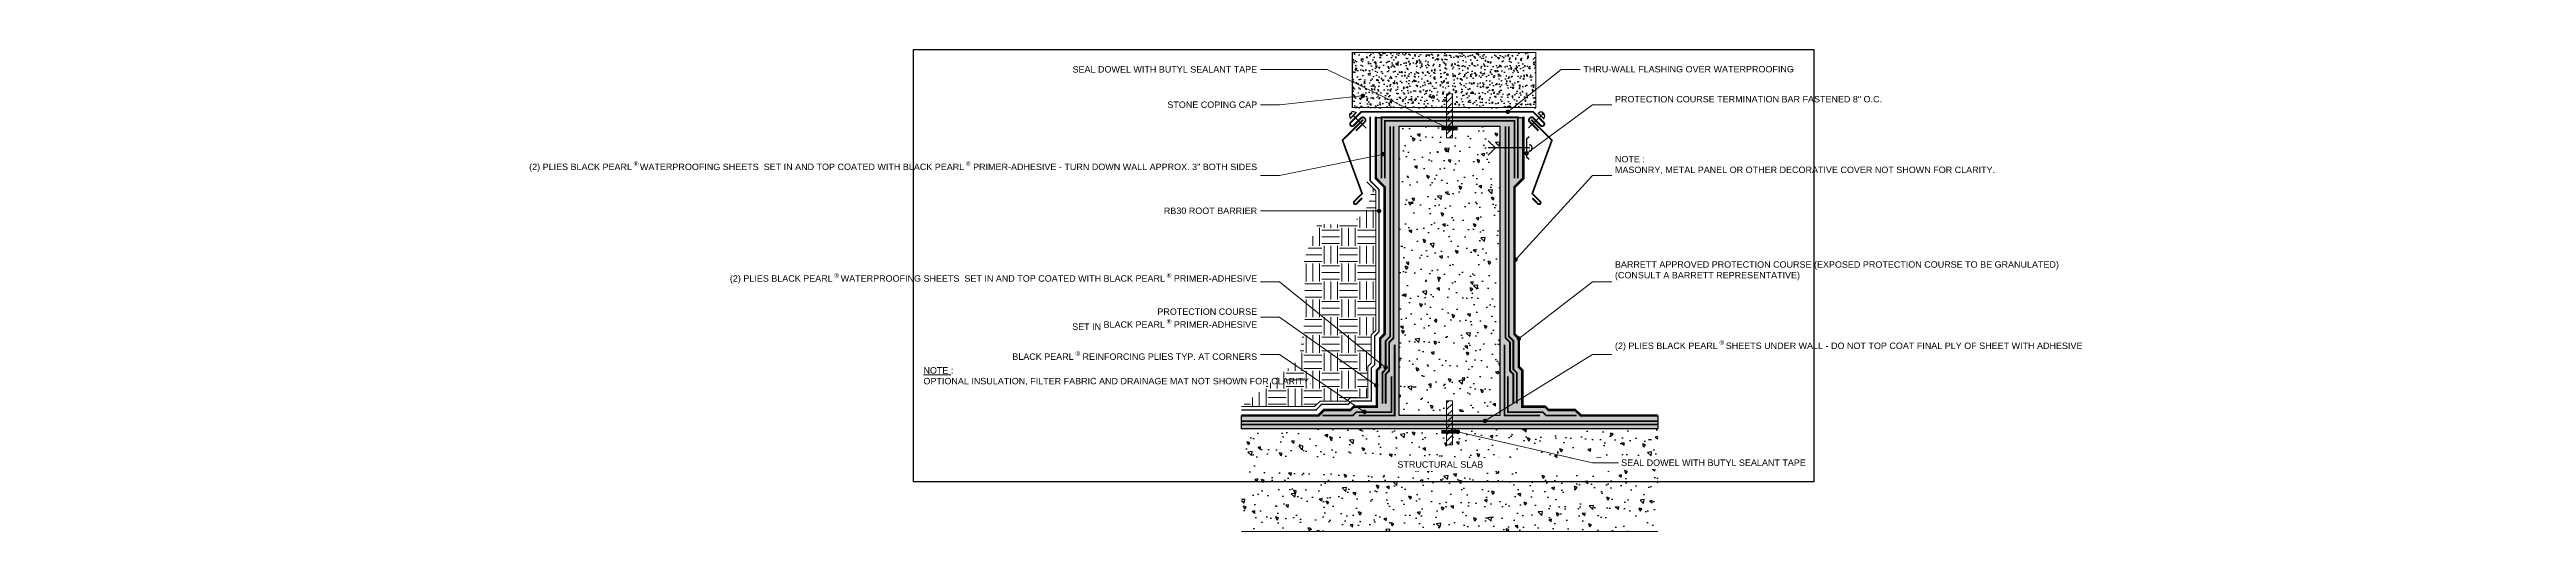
# Model space of a CAD drawing. Header units: inches. Extents: x 0 to 519, y 0 to 81.
# Drawn here: x 380.7 to 519.5, y 54.4 to 81.4 of the extents above; entities that cross this region are included whole.
import ezdxf
from ezdxf import colors
from ezdxf.entities.mleader import LeaderData, LeaderLine
from ezdxf.math import Vec2, Vec3

# ---------------------------------------------------------------- set-up
doc = ezdxf.new("R2010")
doc.units = ezdxf.units.IN
doc.header["$MEASUREMENT"] = 0
doc.linetypes.add('CENTER2', pattern=[1.125, 0.75, -0.125, 0.125, -0.125])
doc.linetypes.add('Dashed - Dense', pattern=[0.8, 0.5, -0.3])
doc.layers.get('Defpoints').update_dxf_attribs({"color": 103})
for name, color, linetype, lineweight in [('BP Mastic', 191, 'Continuous', 0), ('BP Others', 190, 'Continuous', 0), ('BP Primer', 2, 'Continuous', 0), ('BP Text', 20, 'Continuous', 0), ('Others', 190, 'Continuous', 0), ('RAM Black Pearl Sheet', 165, 'Continuous', 0)]:
    doc.layers.add(name, color=color, linetype=linetype, lineweight=lineweight)
doc.layers.add('BP Metal', color=7, linetype='Continuous', true_color=0x803345)
doc.layers.add('DETAIL', color=7, linetype='Continuous')
doc.layers.add('Protection Course', color=7, linetype='Dashed - Dense', lineweight=0, true_color=0x216123)
doc.styles.get("Standard").update_dxf_attribs({"font": 'ARIALN.TTF'})
doc.linetypes.add('ZIGZAG', pattern='A,0.0001,-0.2,[131,ltypeshp.shx,S=0.2,R=0,X=-0.2,Y=0],-0.4,[131,ltypeshp.shx,S=0.2,R=180,X=0.2,Y=0],-0.2', length=0.8001)
pattern_1 = [(140, (-1499.7655, 15.3575), (0.1568803, 1.7931505), [0.1875, -2.0625]), (85, (-1499.7655, 15.3575), (-1.8804803, -0.3468783), [0.15, -1.65]), (190.45144, (-1499.7525, 15.507), (-1.7236, 1.4462721), [0.1593505, -1.7528553]), (136.1842, (-1500.2655, 15.3575), (0.4137982, 2.6681033), [0.28125, -3.09375]), (186.63564, (-1500.231, 15.58), (-2.4352965, 2.336655), [0.239026, -2.6292844]), (81.18416, (-1500.2655, 15.3575), (-2.4352965, 2.336655), [0.225, -2.475]), (111, (-1500.1405, 15.6075), (1.0065472, 1.4922676), [0.1875, -2.0625]), (56, (-1500.1405, 15.6075), (-1.8128751, 0.6082883), [0.15, -1.65]), (161.45144, (-1500.0566, 15.7319), (-0.8063279, 2.100556), [0.1593505, -1.7528553]), (127.5, (-1499.7655, 15.35754), (-0.83223463, 0.03039964), [0, -1.63, 0, -1.675, 0, -1.65625]), (97.5, (-1499.7655, 15.3575), (-0.98602928, 0.65767384), [0, -0.955, 0, -1.5925, 0, -0.63125]), (57.5, (-1499.7655, 14.80004), (0.05638718, 1.3345561), [0, -0.625, 0, -1.95, 0, -2.5875]), (47.5, (-1499.7655, 14.55), (-0.25026246, 1.4579654), [0, -0.8125, 0, -1.295, 0, -1.8375])]

# ---------------------------------------------------------------- blocks, each defined once
blk = doc.blocks.new('termbar2')
at = {"layer": 'DETAIL'}
for p, q in [((-0.125, 0), (-0.16, 0.035)), ((-0.125, 0), (0.125, 0)), ((0.125, 0), (0.16, 0.035)), ((-0.1, -0.536), (0, -0.436)), ((0.1, -0.536), (0, -0.436))]:
    blk.add_line(p, q, dxfattribs=at)
at = {"layer": 'DETAIL', "linetype": 'CENTER2'}
blk.add_line((0, 0.041), (0, -0.536), dxfattribs=at)
at = {"layer": 'DETAIL', "const_width": 0.00781}
blk.add_lwpolyline([(-0.047, 0.041), (0.047, 0.041)], dxfattribs=at)
at = {"layer": 'DETAIL'}
blk.add_arc((0, 0.029), 0.0483, 13.9746, 166.0254, dxfattribs=at)
blk = doc.blocks.new('_Dot')
at = {"color": 0, "linetype": 'ByBlock', "lineweight": -2}
blk.add_line((-0.5, 0), (-1, 0), dxfattribs=at)
at = {"color": 0, "linetype": 'ByBlock', "const_width": 0.5}
blk.add_lwpolyline([(-0.25, 0, 1), (0.25, 0, 1)], format="xyb", close=True, dxfattribs=at)

msp = doc.modelspace()

# ---------------------------------------------------------------- hatches: boundary and pattern name
at = {"layer": 'BP Others', "linetype": 'Continuous', "lineweight": -2}
h = msp.add_hatch(dxfattribs=at)
h.set_pattern_fill('AR-CONC', color=256, scale=0.1, angle=90, style=0)
h.set_pattern_definition([(140, (-1499.7655, 15.35754), (0.06275213, 0.71726018), [0.075, -0.825]), (85, (-1499.7655, 15.35754), (-0.75219213, -0.13875133), [0.06, -0.66]), (190.451444, (-1499.7603, 15.4173), (-0.68944, 0.57850885), [0.0637402, -0.7011421]), (136.1842, (-1499.9655, 15.3575), (0.1655193, 1.06724133), [0.1125, -1.2375]), (186.635635, (-1499.9517, 15.4465), (-0.9741186, 0.93466195), [0.09561034, -1.05171376]), (81.184164, (-1499.9655, 15.3575), (-0.9741186, 0.93466195), [0.09, -0.99]), (111, (-1499.9155, 15.45754), (0.40261889, 0.59690705), [0.075, -0.825]), (56, (-1499.9155, 15.45754), (-0.72515005, 0.24331533), [0.06, -0.66]), (161.451445, (-1499.882, 15.5073), (-0.32253115, 0.84022238), [0.0637402, -0.7011421]), (127.5, (-1499.76552, 15.35754), (-0.332893854, 0.012159855), [0, -0.652, 0, -0.67, 0, -0.6625]), (97.5, (-1499.76552, 15.35754), (-0.39441171, 0.26306954), [0, -0.382, 0, -0.637, 0, -0.2525]), (57.5, (-1499.76552, 15.13454), (0.02255487, 0.533822436), [0, -0.25, 0, -0.78, 0, -1.035]), (47.5, (-1499.76552, 15.03454), (-0.10010498, 0.58318617), [0, -0.325, 0, -0.518, 0, -0.735])])
h.paths.add_polyline_path([(463.97, 81.19), (453.69, 81.19), (453.69, 78.09), (458.97, 78.09), (458.97, 78.88), (459.3, 78.88), (459.3, 78.09), (463.97, 78.09)])
h = msp.add_hatch(dxfattribs=at)
h.set_pattern_fill('AR-CONC', color=256, scale=0.25, angle=90, style=0)
h.set_pattern_definition(pattern_1)
h.paths.add_polyline_path([(461.96, 77.06), (456.31, 77.06), (456.31, 61.06), (458.97, 61.06), (458.97, 61.68), (459.3, 61.68), (459.3, 61.06), (461.96, 61.06)])
h = msp.add_hatch(dxfattribs=at)
h.set_pattern_fill('AR-CONC', color=256, scale=0.25, angle=90, style=0)
h.set_pattern_definition(pattern_1)
h.paths.add_polyline_path([(470.8, 60.11), (459.3, 60.11), (459.3, 59.22), (458.97, 59.22), (458.97, 60.11), (447.48, 60.11), (447.48, 54.37), (470.8, 54.37)])
h.paths.add_polyline_path([(456.2, 56.26), (462, 56.26), (462, 56.86), (456.2, 56.86)], flags=24)
at = {"layer": 'BP Primer'}
h = msp.add_hatch(dxfattribs=at)
h.set_pattern_fill('WOOD6', color=6, scale=0.2, pattern_type=2)
h.set_pattern_definition([(216.8699, (-1499.685523, 75.557543), (0.5999999836, 0.40000002465), [0.1, -0.9]), (206.5651, (-1499.56552, 75.49754), (-0.1999998316, -0.200000262), [0.2236068, -0.2236068]), (198.4349, (-1499.565523, 75.39754), (-0.400000087, -0.1999996806), [0.1264912, -0.5059644])])
h.paths.add_polyline_path([(455.06, 61.36), (453.78, 61.36), (453.59, 61.17), (452.1, 61.17), (451.79, 60.86), (447.48, 60.86), (447.48, 60.11), (470.8, 60.11), (470.8, 60.86), (466.49, 60.86), (466.17, 61.17), (464.68, 61.17), (464.49, 61.36), (463.21, 61.36), (463.21, 63.39), (463.02, 63.58), (463.02, 65.17), (462.77, 65.42), (462.77, 73.65), (463.27, 74.15), (463.27, 77.56), (455.01, 77.56), (455.01, 74.15), (455.5, 73.65), (455.5, 65.42), (455.25, 65.17), (455.25, 63.58), (455.06, 63.39)])
h.paths.add_polyline_path([(456.31, 77.06), (461.96, 77.06), (461.96, 60.86), (456.31, 60.86)], flags=16)
at = {"layer": 'Others'}
h = msp.add_hatch(dxfattribs=at)
h.set_pattern_fill('ANSI31', color=256, scale=2)
h.set_pattern_definition([(45, (396.65344, 62.39081), (-0.1767767, 0.1767767), [])])
h.paths.add_polyline_path([(459.3, 78.88), (458.97, 78.88), (458.97, 76.42), (459.3, 76.42)])
h = msp.add_hatch(dxfattribs=at)
h.set_pattern_fill('EARTH', color=256, scale=4, style=0)
h.set_pattern_definition([(0, (397.9803, 42.4901), (1, 1), [1, -1]), (0, (397.9803, 42.8651), (1, 1), [1, -1]), (0, (397.9803, 43.2401), (1, 1), [1, -1]), (90, (398.1053, 43.3651), (-1, 1), [1, -1]), (90, (398.4803, 43.3651), (-1, 1), [1, -1]), (90, (398.8553, 43.3651), (-1, 1), [1, -1])])
h.paths.add_polyline_path([(454.51, 73.94), (454.61, 73.73), (454.66, 73.56), (454.72, 73.31), (454.72, 73.09), (454.71, 73.06), (454.7, 73.03), (454.68, 73), (454.67, 72.96), (454.66, 72.93), (454.64, 72.9), (454.63, 72.87), (454.62, 72.84), (454.61, 72.8), (454.59, 72.76), (454.57, 72.71), (454.56, 72.68), (454.54, 72.64), (454.53, 72.61), (454.52, 72.58), (454.5, 72.55), (454.49, 72.52), (454.48, 72.48), (454.46, 72.45), (454.45, 72.42), (454.43, 72.39), (454.42, 72.36), (454.4, 72.33), (454.38, 72.3), (454.36, 72.27), (454.34, 72.25), (454.32, 72.22), (454.3, 72.19), (454.28, 72.17), (454.26, 72.14), (454.24, 72.11), (454.21, 72.09), (454.19, 72.07), (454.16, 72.04), (454.14, 72.02), (454.11, 72), (454.08, 71.98), (454.05, 71.95), (454.03, 71.93), (454, 71.91), (453.97, 71.89), (453.94, 71.88), (453.91, 71.86), (453.88, 71.84), (453.85, 71.82), (453.82, 71.81), (453.78, 71.79), (453.75, 71.78), (453.72, 71.76), (453.69, 71.75), (453.66, 71.73), (453.63, 71.72), (453.59, 71.71), (453.56, 71.7), (453.53, 71.69), (453.5, 71.68), (453.46, 71.66), (453.43, 71.66), (453.4, 71.65), (453.36, 71.64), (453.33, 71.63), (453.3, 71.62), (453.27, 71.62), (453.23, 71.61), (453.2, 71.6), (453.17, 71.6), (453.13, 71.59), (453.1, 71.59), (453.06, 71.58), (453.03, 71.58), (453, 71.57), (452.96, 71.57), (452.93, 71.57), (452.89, 71.57), (452.86, 71.56), (452.83, 71.56), (452.79, 71.56), (452.76, 71.56), (452.72, 71.56), (452.69, 71.56), (452.65, 71.56), (452.62, 71.56), (452.58, 71.56), (452.55, 71.56), (452.52, 71.56), (452.48, 71.56), (452.45, 71.56), (452.41, 71.56), (452.38, 71.56), (452.34, 71.57), (452.31, 71.57), (452.27, 71.57), (452.24, 71.57), (452.2, 71.57), (452.17, 71.58), (452.13, 71.58), (452.1, 71.58), (452.06, 71.59), (452.03, 71.59), (451.99, 71.59), (451.95, 71.6), (451.92, 71.6), (451.88, 71.6), (451.85, 71.61), (451.81, 71.61), (451.78, 71.61), (451.76, 71.62), (450.99, 69.63), (451.07, 66.57), (450.69, 63.98), (447.48, 61.36), (451.58, 61.36), (451.89, 61.67), (453.38, 61.67), (453.57, 61.86), (454.56, 61.86), (454.56, 63.6), (454.75, 63.79), (454.75, 65.38), (455, 65.63), (455, 73.44)])
h = msp.add_hatch(dxfattribs=at)
h.set_pattern_fill('ANSI31', color=256, scale=2)
h.set_pattern_definition([(45, (396.65344, 45.19081), (-0.1767767, 0.1767767), [])])
h.paths.add_polyline_path([(459.3, 61.68), (458.97, 61.68), (458.97, 59.22), (459.3, 59.22)])

# ---------------------------------------------------------------- linework, layer by layer
at = {"layer": 'BP Mastic', "const_width": 0.2}
for points in [[(458.67, 76.93), (459.6, 76.93)], [(458.67, 59.95), (459.6, 59.95)]]:
    msp.add_lwpolyline(points, dxfattribs=at)
at = {"layer": 'BP Metal', "const_width": 0.1}
for points in [[(453.89, 76.81), (454.4, 77.32, 0.414214), (454.4, 77.49), (454.36, 77.53, 0.414214), (454.19, 77.53), (453.76, 77.1, -0.414214), (453.6, 77.1, -0.414214), (453.6, 77.27), (454.19, 77.87), (463.82, 77.87), (464.41, 77.27, -0.414214), (464.41, 77.1, -0.414214), (464.24, 77.1), (463.82, 77.53, 0.414214), (463.65, 77.53), (463.61, 77.49, 0.414214), (463.61, 77.32), (464.12, 76.81)], [(454.3, 77.43), (453.14, 76.28), (454.24, 73.29), (453.8, 72.85, 1), (453.92, 72.72), (454.24, 73.04)], [(463.71, 77.43), (464.87, 76.28), (463.77, 73.29), (464.21, 72.85, -1), (464.08, 72.72), (463.77, 73.04)]]:
    msp.add_lwpolyline(points, format="xyb", dxfattribs=at)
at = {"layer": 'Defpoints'}
msp.add_lwpolyline([(447.48, 60.11), (447.48, 60.86), (451.79, 60.86), (452.1, 61.17), (453.59, 61.17), (453.78, 61.36), (455.06, 61.36), (455.06, 63.39), (455.25, 63.58), (455.25, 65.17), (455.5, 65.42), (455.5, 73.65), (455.01, 74.15), (455.01, 77.56), (463.27, 77.56), (463.27, 74.15), (462.77, 73.65), (462.77, 65.42), (463.02, 65.17), (463.02, 63.58), (463.21, 63.39), (463.21, 61.36), (464.49, 61.36), (464.68, 61.17), (466.17, 61.17), (466.49, 60.86), (470.8, 60.86), (470.8, 60.11), (447.48, 60.11)], dxfattribs=at)
msp.add_lwpolyline([(456.31, 77.06), (461.96, 77.06), (461.96, 60.86), (456.31, 60.86)], close=True, dxfattribs=at)
at = {"layer": 'DETAIL'}
for p, q in [((453.57, 77.79), (453.63, 77.73)), ((453.59, 77.51), (453.88, 77.81)), ((453.61, 77.83), (453.67, 77.77)), ((453.63, 77.73), (453.67, 77.77)), ((464.41, 77.5), (464.12, 77.8)), ((464.39, 77.81), (464.33, 77.75)), ((464.37, 77.71), (464.33, 77.75)), ((464.43, 77.77), (464.37, 77.71)), ((453.74, 77.66), (454.47, 76.95)), ((464.26, 77.65), (463.56, 76.97))]:
    msp.add_line(p, q, dxfattribs=at)
at = {"layer": 'DETAIL', "const_width": 0.03}
for points in [[(453.57, 77.45), (453.95, 77.84)], [(464.43, 77.43), (464.05, 77.82)]]:
    msp.add_lwpolyline(points, dxfattribs=at)
at = {"layer": 'DETAIL'}
for centre, start, end in [((453.74, 77.66), 144.1226, 225.9094), ((453.74, 77.66), 45.9094, 127.6962), ((464.26, 77.65), 52.3038, 134.0906), ((464.26, 77.65), 314.0906, 35.8774)]:
    msp.add_arc(centre, 0.21, start, end, dxfattribs=at)
at = {"layer": 'Others'}
for p, q in [((458.97, 76.42), (458.97, 78.88)), ((459.3, 78.88), (458.97, 78.88)), ((456.31, 77.06), (456.31, 60.86)), ((456.31, 77.06), (461.96, 77.06)), ((459.3, 76.42), (458.97, 76.42)), ((461.96, 60.86), (461.96, 77.06)), ((458.97, 59.22), (458.97, 61.68)), ((459.3, 61.68), (458.97, 61.68)), ((459.3, 59.22), (458.97, 59.22))]:
    msp.add_line(p, q, dxfattribs=at)
at = {"layer": 'Others', "const_width": 0.06}
msp.add_lwpolyline([(463.97, 78.11), (453.69, 78.11), (453.69, 81.19), (463.97, 81.19)], close=True, dxfattribs=at)
at = {"layer": 'Others'}
for points in [[(459.3, 78.88), (459.3, 76.42)], [(447.48, 61.36), (451.58, 61.36), (451.89, 61.67), (453.38, 61.67), (453.57, 61.86), (454.56, 61.86), (454.56, 63.6), (454.75, 63.79), (454.75, 65.38), (455, 65.63), (455, 73.44), (454.51, 73.94)], [(459.3, 61.68), (459.3, 59.22)], [(447.48, 60.11), (470.8, 60.11)], [(456.31, 60.86), (458.97, 60.86)], [(459.3, 60.86), (461.96, 60.86)], [(470.8, 54.37), (447.48, 54.37)]]:
    msp.add_lwpolyline(points, dxfattribs=at)
at = {"layer": 'Protection Course', "linetype": 'Continuous', "ltscale": 0.2}
for points in [[(447.48, 60.86, 0.141, 0.141, 0), (451.79, 60.86, 0.141, 0.141, 0), (452.1, 61.17, 0.141, 0.141, 0), (453.59, 61.17, 0.141, 0.141, 0), (453.78, 61.36, 0.141, 0.141, 0), (455.06, 61.36, 0.141, 0.141, 0), (455.06, 63.39, 0.141, 0.141, 0), (455.25, 63.58, 0.141, 0.141, 0), (455.25, 65.17, 0.141, 0.141, 0), (455.5, 65.42, 0.141, 0.141, 0), (455.5, 73.65, 0.141, 0.141, 0), (455.01, 74.15, 0.141, 0.141, 0), (455.01, 77.6, 0, 0, 0)], [(470.8, 60.86, 0.141, 0.141, 0), (466.49, 60.86, 0.141, 0.141, 0), (466.17, 61.17, 0.141, 0.141, 0), (464.68, 61.17, 0.141, 0.141, 0), (464.49, 61.36, 0.141, 0.141, 0), (463.21, 61.36, 0.141, 0.141, 0), (463.21, 63.39, 0.141, 0.141, 0), (463.02, 63.58, 0.141, 0.141, 0), (463.02, 65.17, 0.141, 0.141, 0), (462.77, 65.42, 0.141, 0.141, 0), (462.77, 73.65, 0.141, 0.141, 0), (463.27, 74.15, 0.141, 0.141, 0), (463.27, 77.6, 0, 0, 0)]]:
    msp.add_lwpolyline(points, format="xyseb", dxfattribs=at)
at = {"layer": 'Protection Course', "linetype": 'ZIGZAG', "ltscale": 0.1, "const_width": 0.075}
msp.add_lwpolyline([(447.48, 61.17), (451.66, 61.17), (451.97, 61.49), (453.46, 61.49), (453.65, 61.67), (454.75, 61.67), (454.75, 63.52), (454.94, 63.71), (454.94, 65.3), (455.19, 65.55), (455.19, 73.52), (454.69, 74.02), (454.69, 77.6)], dxfattribs=at)
at = {"layer": 'RAM Black Pearl Sheet', "const_width": 0.1}
for points in [[(462.96, 74.14), (462.96, 77.56), (455.32, 77.56), (455.32, 74.14)], [(455.38, 61.53), (455.38, 63.26), (455.56, 63.45), (455.56, 65.04), (455.81, 65.29), (455.81, 77.06)], [(462.77, 74.14), (462.77, 77.37), (455.51, 77.37), (455.51, 74.14)], [(455.56, 61.53), (455.56, 63.18), (455.75, 63.37), (455.75, 64.96), (456, 65.21), (456, 77.06)], [(462.71, 61.53), (462.71, 63.18), (462.52, 63.37), (462.52, 64.96), (462.27, 65.21), (462.27, 77.06)], [(462.9, 61.53), (462.9, 63.26), (462.71, 63.45), (462.71, 65.04), (462.46, 65.29), (462.46, 77.06)], [(454.07, 60.86), (456.06, 60.86), (456.06, 64.83)], [(464.2, 60.86), (462.21, 60.86), (462.21, 64.83)], [(452.02, 60.86), (453.72, 60.86), (453.91, 61.05), (455.88, 61.05), (455.88, 63.06)], [(466.25, 60.86), (464.55, 60.86), (464.36, 61.05), (462.4, 61.05), (462.4, 63.06)], [(447.48, 60.55), (470.8, 60.55)], [(447.48, 60.36), (470.8, 60.36)]]:
    msp.add_lwpolyline(points, dxfattribs=at)
at = {"layer": 'RAM Black Pearl Sheet'}
msp.add_lwpolyline([(454.07, 60.83), (454.07, 60.89)], dxfattribs=at)

# ---------------------------------------------------------------- block references
at = {"layer": 'Others', "xscale": 4, "yscale": 4, "zscale": 4, "rotation": 270}
msp.add_blockref('termbar2', (463.45, 75.85), dxfattribs=at)

# ---------------------------------------------------------------- leaders
at = {"layer": 'BP Text'}
ml = msp.add_multileader_mtext('Standard', dxfattribs=at)
ml.set_content('\\A1;{\\fArial|b0|i0|c0|p34;STONE COPING CAP}', color=256)
ml.set_leader_properties(color=256, lineweight=0)
ml.set_arrow_properties(name='DOT')
ml.build(insert=Vec2(0, 0))
ml.multileader.update_dxf_attribs({"text_left_attachment_type": 2, "text_right_attachment_type": 2, "dogleg_length": 0.36, "arrow_head_size": 0.25, "scale": 4})
ctx = ml.context
ctx.base_point, ctx.scale, ctx.char_height, ctx.arrow_head_size, ctx.landing_gap_size, ctx.plane_origin = Vec3(443.19, 78.27), 4, 0.36, 0.25, 0.18, Vec3(439.52, 81.46)
ctx.left_attachment, ctx.right_attachment, ctx.text_align_type = 2, 2, 2
notes = []
notes.append((ctx, [(1, (1, 1, 0), (449.61, 78.27), (-1, 0), 1.07, [(0, [(454.28, 78.77)], 0, [])])]))
ctx.mtext.insert, ctx.mtext.alignment, ctx.mtext.flow_direction = Vec3(448.36, 78.45), 3, 5
ml = msp.add_multileader_mtext('Standard', dxfattribs=at)
ml.set_content('\\A1;{\\fArial|b0|i0|c0|p34;RB30 ROOT BARRIER}', color=256)
ml.set_leader_properties(color=256, lineweight=0)
ml.set_arrow_properties(name='DOT')
ml.build(insert=Vec2(0, 0))
ml.multileader.update_dxf_attribs({"text_left_attachment_type": 2, "text_right_attachment_type": 2, "dogleg_length": 0.36, "arrow_head_size": 0.25, "scale": 4})
ctx = ml.context
ctx.base_point, ctx.scale, ctx.char_height, ctx.arrow_head_size, ctx.landing_gap_size, ctx.plane_origin = Vec3(443, 72.32), 4, 0.36, 0.25, 0.18, Vec3(438.96, 75.52)
ctx.left_attachment, ctx.right_attachment, ctx.text_align_type = 2, 2, 2
notes.append((ctx, [(1, (1, 1, 0), (449.61, 72.32), (-1, 0), 1.07, [(0, [(455.19, 72.32)], 0, [])])]))
ctx.mtext.insert, ctx.mtext.alignment, ctx.mtext.flow_direction = Vec3(448.36, 72.51), 3, 5
ml = msp.add_multileader_mtext('Standard', dxfattribs=at)
ml.set_content('{\\fArial|b0|i0|c0|p34;BARRETT APPROVED PROTECTION COURSE (EXPOSED PROTECTION COURSE TO BE GRANULATED)\\P(CONSULT A BARRETT REPRESENTATIVE)}', color=256)
ml.set_leader_properties(color=256, lineweight=0)
ml.set_arrow_properties(name='DOT')
ml.build(insert=Vec2(0, 0))
ml.multileader.update_dxf_attribs({"text_left_attachment_type": 2, "text_right_attachment_type": 2, "dogleg_length": 0.36, "arrow_head_size": 0.25, "scale": 4})
ctx = ml.context
ctx.base_point, ctx.scale, ctx.char_height, ctx.arrow_head_size, ctx.landing_gap_size, ctx.plane_origin = Vec3(468.22, 68.35), 4, 0.36, 0.25, 0.18, Vec3(415.77, 110.08)
ctx.left_attachment, ctx.right_attachment = 2, 2
notes.append((ctx, [(0, (1, 1, 0), (467.15, 68.35), (1, 0), 1.07, [(0, [(463.02, 65.17)], 0, [])])]))
ctx.mtext.insert, ctx.mtext.width, ctx.mtext.flow_direction = Vec3(468.4, 69.5), 10.7341, 5
ml = msp.add_multileader_mtext('Standard', dxfattribs=at)
ml.set_content('{\\fArial|b0|i0|c0|p34;PROTECTION COURSE\\PSET IN \\A1;BLACK PEARL\\H0.7x;\\S ®^ ;\\H1.42857x; PRIMER-ADHESIVE}', color=256)
ml.set_leader_properties(color=256, lineweight=0)
ml.set_arrow_properties(name='DOT')
ml.build(insert=Vec2(0, 0))
ml.multileader.update_dxf_attribs({"text_left_attachment_type": 2, "text_right_attachment_type": 2, "dogleg_length": 0.36, "arrow_head_size": 0.25, "scale": 4})
ctx = ml.context
ctx.base_point, ctx.scale, ctx.char_height, ctx.arrow_head_size, ctx.landing_gap_size, ctx.plane_origin = Vec3(437.87, 66.37), 4, 0.36, 0.25, 0.18, Vec3(415.77, 110.08)
ctx.left_attachment, ctx.right_attachment, ctx.text_align_type = 2, 2, 2
notes.append((ctx, [(1, (1, 1, 0), (449.61, 66.37), (-1, 0), 1.07, [(0, [(455.03, 62.55)], 0, [])])]))
ctx.mtext.insert, ctx.mtext.width, ctx.mtext.alignment, ctx.mtext.flow_direction = Vec3(448.36, 66.86), 11.6036, 3, 5
for ctx, leaders in notes:
    for number, flags, end, landing, length, lines in leaders:
        leader = LeaderData()
        leader.index, (leader.has_last_leader_line, leader.has_dogleg_vector, leader.attachment_direction) = number, flags
        leader.last_leader_point, leader.dogleg_vector, leader.dogleg_length = Vec3(end), Vec3(landing), length
        for number, points, colour, breaks in lines:
            line = LeaderLine()
            line.index, line.vertices, line.color, line.breaks = number, Vec3.list(points), colors.encode_raw_color(colour), breaks
            leader.lines.append(line)
        ctx.leaders.append(leader)

# ---------------------------------------------------------------- next in the draw order: leaders
ml = msp.add_multileader_mtext('Standard', dxfattribs=at)
ml.set_content('\\A1;{\\fArial|b0|i0|c0|p34;SEAL DOWEL WITH BUTYL SEALANT TAPE}', color=256)
ml.set_leader_properties(color=256, lineweight=0)
ml.set_arrow_properties(name='DOT')
ml.build(insert=Vec2(0, 0))
ml.multileader.update_dxf_attribs({"text_left_attachment_type": 2, "text_right_attachment_type": 2, "dogleg_length": 0.36, "arrow_head_size": 0.25, "scale": 4})
ctx = ml.context
ctx.base_point, ctx.scale, ctx.char_height, ctx.arrow_head_size, ctx.landing_gap_size, ctx.plane_origin = Vec3(437.89, 80.25), 4, 0.36, 0.25, 0.18, Vec3(392.76, 84.06)
ctx.left_attachment, ctx.right_attachment, ctx.text_align_type = 2, 2, 2
notes = []
notes.append((ctx, [(1, (1, 1, 0), (452.29, 80.25), (-1, 0), 3.75, [(0, [(459.08, 76.93)], 0, [])])]))
ctx.mtext.insert, ctx.mtext.width, ctx.mtext.alignment, ctx.mtext.flow_direction = Vec3(448.36, 80.43), 13.1842, 3, 5
ctx.mtext.has_bg_fill, ctx.mtext.bg_color, ctx.mtext.bg_scale_factor, ctx.mtext.bg_transparency, ctx.mtext.use_window_bg_color = 1, -1073741824, 1.25, 0, 1
ml = msp.add_multileader_mtext('Standard', dxfattribs=at)
ml.set_content('\\A1;{\\fArial|b0|i0|c0|p34;(2) PLIES BLACK PEARL\\H0.7x;\\S ®^ ;\\fMS Shell Dlg 2|b0|i0|c0|p0;\\H0.95237x; \\fArial|b0|i0|c0|p34;\\H1.50002x;WATERPROOFING SHEETS  SET IN AND TOP COATED WITH BLACK PEARL\\H0.7x;\\S ®^ ;\\H1.42857x; PRIMER-ADHESIVE - TURN DOWN WALL APPROX. 3" BOTH SIDES}', color=256)
ml.set_leader_properties(color=256, lineweight=0)
ml.set_arrow_properties(name='DOT')
ml.build(insert=Vec2(0, 0))
ml.multileader.update_dxf_attribs({"text_left_attachment_type": 2, "text_right_attachment_type": 2, "dogleg_length": 0.36, "arrow_head_size": 0.25, "scale": 4})
ctx = ml.context
ctx.base_point, ctx.scale, ctx.char_height, ctx.arrow_head_size, ctx.landing_gap_size, ctx.plane_origin = Vec3(433.25, 74.3), 4, 0.36, 0.25, 0.18, Vec3(388.62, 76.99)
ctx.left_attachment, ctx.right_attachment, ctx.text_align_type = 2, 2, 2
notes.append((ctx, [(1, (1, 1, 0), (449.61, 74.3), (-1, 0), 1.07, [(0, [(455.43, 75.5)], 0, [])])]))
ctx.mtext.insert, ctx.mtext.width, ctx.mtext.alignment, ctx.mtext.flow_direction = Vec3(448.36, 75.09), 14.9214, 3, 5
ctx.mtext.has_bg_fill, ctx.mtext.bg_color, ctx.mtext.bg_scale_factor, ctx.mtext.bg_transparency, ctx.mtext.use_window_bg_color = 1, -1073741824, 1.25, 0, 1
ml = msp.add_multileader_mtext('Standard', dxfattribs=at)
ml.set_content('\\A1;{\\fArial|b0|i0|c0|p34;NOTE : \\PMASONRY, METAL PANEL OR OTHER DECORATIVE COVER NOT SHOWN FOR CLARITY.}', color=256)
ml.set_leader_properties(color=256, lineweight=0)
ml.set_arrow_properties(name='DOT')
ml.build(insert=Vec2(0, 0))
ml.multileader.update_dxf_attribs({"text_left_attachment_type": 2, "text_right_attachment_type": 2, "dogleg_length": 0.36, "arrow_head_size": 0.25, "scale": 4})
ctx = ml.context
ctx.base_point, ctx.scale, ctx.char_height, ctx.arrow_head_size, ctx.landing_gap_size, ctx.plane_origin = Vec3(468.22, 74.3), 4, 0.36, 0.25, 0.18, Vec3(393.79, 73.83)
ctx.left_attachment, ctx.right_attachment = 2, 2
notes.append((ctx, [(0, (1, 1, 0), (467.15, 74.3), (1, 0), 1.07, [(0, [(462.83, 69.59)], 0, [])])]))
ctx.mtext.insert, ctx.mtext.width, ctx.mtext.flow_direction = Vec3(468.4, 75.4), 9.5716, 5
ctx.mtext.has_bg_fill, ctx.mtext.bg_color, ctx.mtext.bg_scale_factor, ctx.mtext.bg_transparency, ctx.mtext.use_window_bg_color = 1, -1073741824, 1.25, 0, 1
ml = msp.add_multileader_mtext('Standard', dxfattribs=at)
ml.set_content('\\A1;{\\fArial|b0|i0|c0|p34;(2) PLIES BLACK PEARL\\H0.7x;\\S ®^ ;\\fMS Shell Dlg 2|b0|i0|c0|p0;\\H0.95237x; \\fArial|b0|i0|c0|p34;\\H1.50002x;WATERPROOFING SHEETS  SET IN AND TOP COATED WITH BLACK PEARL\\H0.7x;\\S ®^ ;\\H1.42857x; PRIMER-ADHESIVE}', color=256)
ml.set_leader_properties(color=256, lineweight=0)
ml.set_arrow_properties(name='DOT')
ml.build(insert=Vec2(0, 0))
ml.multileader.update_dxf_attribs({"text_left_attachment_type": 2, "text_right_attachment_type": 2, "dogleg_length": 0.36, "arrow_head_size": 0.25, "scale": 4})
ctx = ml.context
ctx.base_point, ctx.scale, ctx.char_height, ctx.arrow_head_size, ctx.landing_gap_size, ctx.plane_origin = Vec3(433.37, 68.35), 4, 0.36, 0.25, 0.18, Vec3(392.72, 69.87)
ctx.left_attachment, ctx.right_attachment, ctx.text_align_type = 2, 2, 2
notes.append((ctx, [(1, (1, 1, 0), (449.61, 68.35), (-1, 0), 1.07, [(0, [(455.56, 63.55)], 0, [])])]))
ctx.mtext.insert, ctx.mtext.width, ctx.mtext.alignment, ctx.mtext.flow_direction = Vec3(448.36, 68.84), 15.5051, 3, 5
ctx.mtext.has_bg_fill, ctx.mtext.bg_color, ctx.mtext.bg_scale_factor, ctx.mtext.bg_transparency, ctx.mtext.use_window_bg_color = 1, -1073741824, 1.25, 0, 1
ml = msp.add_multileader_mtext('Standard', dxfattribs=at)
ml.set_content('\\A1;{\\fArial|b0|i0|c0|p34;STRUCTURAL SLAB}', color=256)
ml.set_leader_properties(color=256, lineweight=0)
ml.set_arrow_properties(name='DOT')
ml.build(insert=Vec2(0, 0))
ml.multileader.update_dxf_attribs({"text_left_attachment_type": 2, "text_right_attachment_type": 2, "dogleg_length": 0.36, "arrow_head_size": 0.25, "scale": 4})
ctx = ml.context
ctx.base_point, ctx.scale, ctx.char_height, ctx.arrow_head_size, ctx.landing_gap_size, ctx.plane_origin = Vec3(456.07, 58.12), 4, 0.36, 0.25, 0.18, Vec3(460.38, 62.87)
ctx.left_attachment, ctx.right_attachment, ctx.text_align_type = 2, 2, 1
notes.append((ctx, [(0, (0, 0, 0), (0, 0), (1, 0), 1, [])]))
ctx.mtext.insert, ctx.mtext.width, ctx.mtext.defined_height, ctx.mtext.alignment, ctx.mtext.flow_direction = Vec3(458.62, 58.3), 5.0401, 0.468, 2, 5
ctx.mtext.has_bg_fill, ctx.mtext.bg_color, ctx.mtext.bg_scale_factor, ctx.mtext.bg_transparency, ctx.mtext.use_window_bg_color = 1, -1027028792, 1.5, 0, 1
for ctx, leaders in notes:
    for number, flags, end, landing, length, lines in leaders:
        leader = LeaderData()
        leader.index, (leader.has_last_leader_line, leader.has_dogleg_vector, leader.attachment_direction) = number, flags
        leader.last_leader_point, leader.dogleg_vector, leader.dogleg_length = Vec3(end), Vec3(landing), length
        for number, points, colour, breaks in lines:
            line = LeaderLine()
            line.index, line.vertices, line.color, line.breaks = number, Vec3.list(points), colors.encode_raw_color(colour), breaks
            leader.lines.append(line)
        ctx.leaders.append(leader)

# ---------------------------------------------------------------- next in the draw order: leaders
ml = msp.add_multileader_mtext('Standard', dxfattribs=at)
ml.set_content('\\A1;{\\fArial|b0|i0|c0|p34;PROTECTION COURSE TERMINATION BAR FASTENED 8" O.C.}', color=256)
ml.set_leader_properties(color=256, lineweight=0)
ml.set_arrow_properties(name='DOT')
ml.build(insert=Vec2(0, 0))
ml.multileader.update_dxf_attribs({"text_left_attachment_type": 2, "text_right_attachment_type": 2, "dogleg_length": 0.36, "arrow_head_size": 0.25, "scale": 4})
ctx = ml.context
ctx.base_point, ctx.scale, ctx.char_height, ctx.arrow_head_size, ctx.landing_gap_size, ctx.plane_origin = Vec3(468.22, 78.27), 4, 0.36, 0.25, 0.18, Vec3(392.2, 77.62)
ctx.left_attachment, ctx.right_attachment = 2, 2
notes = []
notes.append((ctx, [(0, (1, 1, 0), (467.15, 78.27), (1, 0), 1.07, [(0, [(463.45, 75.54)], 0, [])])]))
ctx.mtext.insert, ctx.mtext.width, ctx.mtext.flow_direction = Vec3(468.4, 78.76), 10.8244, 5
ctx.mtext.has_bg_fill, ctx.mtext.bg_color, ctx.mtext.bg_scale_factor, ctx.mtext.bg_transparency, ctx.mtext.use_window_bg_color = 1, -1073741824, 1.25, 0, 1
ml = msp.add_multileader_mtext('Standard', dxfattribs=at)
ml.set_content('\\A1;{\\fArial|b0|i0|c0|p34;BLACK PEARL\\H0.7x;\\S ®^ ;\\H1.42857x; REINFORCING PLIES TYP. AT CORNERS}', color=256)
ml.set_leader_properties(color=256, lineweight=0)
ml.set_arrow_properties(name='DOT')
ml.build(insert=Vec2(0, 0))
ml.multileader.update_dxf_attribs({"text_left_attachment_type": 2, "text_right_attachment_type": 2, "dogleg_length": 0.36, "arrow_head_size": 0.25, "scale": 4})
ctx = ml.context
ctx.base_point, ctx.scale, ctx.char_height, ctx.arrow_head_size, ctx.landing_gap_size, ctx.plane_origin = Vec3(434.53, 64.28), 4, 0.36, 0.25, 0.18, Vec3(415.77, 107.69)
ctx.left_attachment, ctx.right_attachment, ctx.text_align_type = 2, 2, 2
notes.append((ctx, [(1, (1, 1, 0), (449.61, 64.28), (-1, 0), 1.07, [(0, [(454.37, 61.06)], 0, [])])]))
ctx.mtext.insert, ctx.mtext.width, ctx.mtext.alignment, ctx.mtext.flow_direction = Vec3(448.36, 64.46), 16.909, 3, 5
ml = msp.add_multileader_mtext('Standard', dxfattribs=at)
ml.set_content('{\\fArial|b0|i0|c0|p34;\\LNOTE\\l :\\POPTIONAL INSULATION, FILTER FABRIC AND DRAINAGE MAT NOT SHOWN FOR CLARITY.}', color=256)
ml.set_leader_properties(color=256, lineweight=0)
ml.set_arrow_properties(name='DOT')
ml.build(insert=Vec2(0, 0))
ml.multileader.update_dxf_attribs({"text_left_attachment_type": 2, "text_right_attachment_type": 2, "dogleg_length": 0.36, "arrow_head_size": 0.25, "scale": 4})
ctx = ml.context
ctx.base_point, ctx.scale, ctx.char_height, ctx.arrow_head_size, ctx.landing_gap_size, ctx.plane_origin = Vec3(429.49, 62.18), 4, 0.36, 0.25, 0.18, Vec3(399.32, 84.93)
ctx.left_attachment, ctx.right_attachment = 2, 2
notes.append((ctx, [(0, (0, 0, 0), (0, 0), (1, 0), 1, [])]))
ctx.mtext.insert, ctx.mtext.width, ctx.mtext.flow_direction = Vec3(429.67, 63.57), 6.892, 5
ml = msp.add_multileader_mtext('Standard', dxfattribs=at)
ml.set_content('{\\fArial|b0|i0|c0|p34;SEAL DOWEL WITH BUTYL SEALANT TAPE}', color=256)
ml.set_leader_properties(color=256, lineweight=0)
ml.set_arrow_properties(name='DOT')
ml.build(insert=Vec2(0, 0))
ml.multileader.update_dxf_attribs({"text_left_attachment_type": 2, "text_right_attachment_type": 2, "dogleg_length": 0.36, "arrow_head_size": 0.25, "scale": 4})
ctx = ml.context
ctx.base_point, ctx.scale, ctx.char_height, ctx.arrow_head_size, ctx.landing_gap_size, ctx.plane_origin = Vec3(468.59, 58.21), 4, 0.36, 0.25, 0.18, Vec3(421.18, 105.39)
ctx.left_attachment, ctx.right_attachment, ctx.text_align_type = 2, 2, 1
notes.append((ctx, [(0, (1, 1, 0), (467.15, 58.21), (1, 0), 1.44, [(0, [(459.6, 59.95)], 0, [])])]))
ctx.mtext.insert, ctx.mtext.alignment, ctx.mtext.flow_direction = Vec3(473.92, 58.4), 2, 5
ctx.mtext.has_bg_fill, ctx.mtext.bg_color, ctx.mtext.bg_scale_factor, ctx.mtext.bg_transparency, ctx.mtext.use_window_bg_color = 1, -1027028792, 1.5, 0, 1
for ctx, leaders in notes:
    for number, flags, end, landing, length, lines in leaders:
        leader = LeaderData()
        leader.index, (leader.has_last_leader_line, leader.has_dogleg_vector, leader.attachment_direction) = number, flags
        leader.last_leader_point, leader.dogleg_vector, leader.dogleg_length = Vec3(end), Vec3(landing), length
        for number, points, colour, breaks in lines:
            line = LeaderLine()
            line.index, line.vertices, line.color, line.breaks = number, Vec3.list(points), colors.encode_raw_color(colour), breaks
            leader.lines.append(line)
        ctx.leaders.append(leader)

# ---------------------------------------------------------------- next in the draw order: leaders
ml = msp.add_multileader_mtext('Standard', dxfattribs=at)
ml.set_content('\\A1;{\\fArial|b0|i0|c0|p34;THRU-WALL FLASHING OVER WATERPROOFING}', color=256)
ml.set_leader_properties(color=256, lineweight=0)
ml.set_arrow_properties(name='DOT')
ml.build(insert=Vec2(0, 0))
ml.multileader.update_dxf_attribs({"text_left_attachment_type": 2, "text_right_attachment_type": 2, "dogleg_length": 0.36, "arrow_head_size": 0.25, "scale": 4})
ctx = ml.context
ctx.base_point, ctx.scale, ctx.char_height, ctx.arrow_head_size, ctx.landing_gap_size, ctx.plane_origin = Vec3(466.45, 80.25), 4, 0.36, 0.25, 0.18, Vec3(391.44, 80.99)
ctx.left_attachment, ctx.right_attachment = 2, 2
notes = []
notes.append((ctx, [(0, (1, 1, 0), (465.38, 80.25), (1, 0), 1.07, [(0, [(462.39, 77.87)], 0, [])])]))
ctx.mtext.insert, ctx.mtext.width, ctx.mtext.flow_direction = Vec3(466.63, 80.44), 13.1842, 5
ctx.mtext.has_bg_fill, ctx.mtext.bg_color, ctx.mtext.bg_scale_factor, ctx.mtext.bg_transparency, ctx.mtext.use_window_bg_color = 1, -1073741824, 1.25, 0, 1
ml = msp.add_multileader_mtext('Standard', dxfattribs=at)
ml.set_content('\\A1;{\\fArial|b0|i0|c0|p34;(2) PLIES BLACK PEARL\\H0.7x;\\S ®^ ;\\fMS Shell Dlg 2|b0|i0|c0|p0;\\H0.95237x; \\fArial|b0|i0|c0|p34;\\H1.50002x;SHEETS UNDER WALL - DO NOT TOP COAT FINAL PLY OF SHEET WITH ADHESIVE}', color=256)
ml.set_leader_properties(color=256, lineweight=0)
ml.set_arrow_properties(name='DOT')
ml.build(insert=Vec2(0, 0))
ml.multileader.update_dxf_attribs({"text_left_attachment_type": 2, "text_right_attachment_type": 2, "dogleg_length": 0.36, "arrow_head_size": 0.25, "scale": 4})
ctx = ml.context
ctx.base_point, ctx.scale, ctx.char_height, ctx.arrow_head_size, ctx.landing_gap_size, ctx.plane_origin = Vec3(468.22, 64.28), 4, 0.36, 0.25, 0.18, Vec3(392.72, 73.83)
ctx.left_attachment, ctx.right_attachment = 2, 2
notes.append((ctx, [(0, (1, 1, 0), (467.15, 64.28), (1, 0), 1.07, [(0, [(461.12, 60.56)], 0, [])])]))
ctx.mtext.insert, ctx.mtext.width, ctx.mtext.flow_direction = Vec3(468.4, 65.07), 9.4857, 5
ctx.mtext.has_bg_fill, ctx.mtext.bg_color, ctx.mtext.bg_scale_factor, ctx.mtext.bg_transparency, ctx.mtext.use_window_bg_color = 1, -1073741824, 1.25, 0, 1
for ctx, leaders in notes:
    for number, flags, end, landing, length, lines in leaders:
        leader = LeaderData()
        leader.index, (leader.has_last_leader_line, leader.has_dogleg_vector, leader.attachment_direction) = number, flags
        leader.last_leader_point, leader.dogleg_vector, leader.dogleg_length = Vec3(end), Vec3(landing), length
        for number, points, colour, breaks in lines:
            line = LeaderLine()
            line.index, line.vertices, line.color, line.breaks = number, Vec3.list(points), colors.encode_raw_color(colour), breaks
            leader.lines.append(line)
        ctx.leaders.append(leader)

# ---------------------------------------------------------------- next in the draw order: linework, layer by layer
at = {"layer": 'Defpoints'}
msp.add_lwpolyline([(429.11, 81.36), (479.53, 81.36), (479.53, 57.14), (429.11, 57.14)], close=True, dxfattribs=at)

doc.saveas('drawing.dxf')
